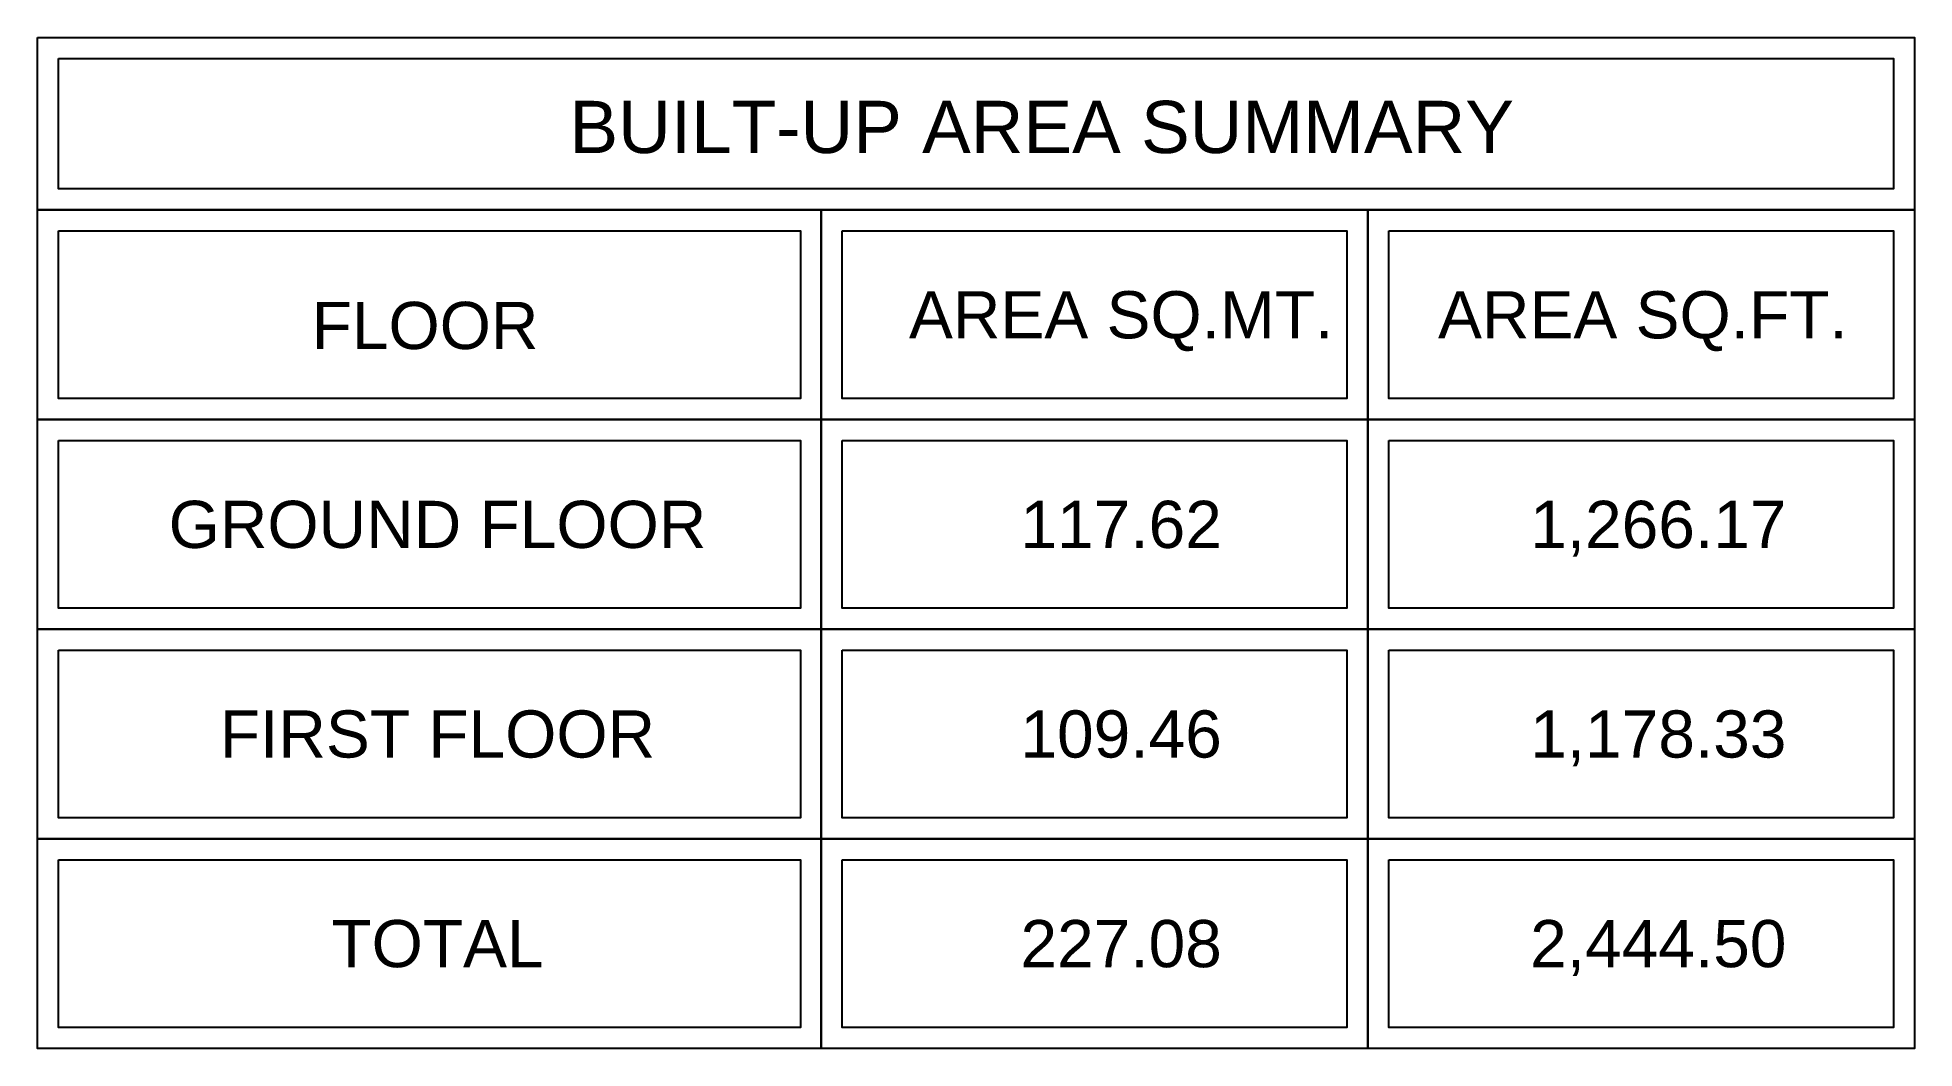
# Model space of a CAD drawing. Header units: centimetres. Extents: x -7408 to 35293, y -3951 to 3084.
# Drawn here: x -566 to 2286, y -3951 to -2416 of the extents above; entities that cross this region are included whole.
import ezdxf
from ezdxf.enums import TextEntityAlignment as Align

# ---------------------------------------------------------------- set-up
doc = ezdxf.new("R2010")
doc.units = ezdxf.units.CM
doc.header["$LTSCALE"] = 100
doc.header["$MEASUREMENT"] = 0
for name, color, linetype in [('SCHEDUALE LINES-01', 2, 'Continuous'), ('SCHEDUALE LINES-02', 8, 'Continuous'), ('TEXT', 3, 'Continuous')]:
    doc.layers.add(name, color=color, linetype=linetype)
doc.styles.add('ART-PS-1', font='arial.ttf', dxfattribs={"height": 20})

msp = doc.modelspace()

# ---------------------------------------------------------------- texts
at = {"layer": 'TEXT', "color": 6, "style": 'ART-PS-1'}
for s, height, p in [('BUILT-UP AREA SUMMARY ', 79.361, (975.4, -2552.1)), ('FLOOR', 71.62, (23, -2853.5)), ('AREA SQ.MT.', 71.62, (1080.7, -2837.3)), ('AREA SQ.FT.', 71.62, (1873.5, -2837.3))]:
    msp.add_text(s, height=height, dxfattribs=at).set_placement(p, align=Align.MIDDLE_CENTER)
at = {"layer": 'TEXT', "style": 'ART-PS-1'}
for s, p in [('GROUND FLOOR', (41.9, -3155.6)), ('117.62', (1080.7, -3155.6)), ('1,266.17', (1896.9, -3155.6)), ('FIRST FLOOR', (41.9, -3473.9)), ('109.46', (1080.7, -3473.9)), ('1,178.33', (1896.9, -3473.9)), ('TOTAL', (41.9, -3792.2)), ('227.08', (1080.7, -3792.2)), ('2,444.50', (1896.9, -3792.2))]:
    msp.add_text(s, height=71.62, dxfattribs=at).set_placement(p, align=Align.MIDDLE_CENTER)

# ---------------------------------------------------------------- linework, layer by layer
at = {"layer": 'SCHEDUALE LINES-01'}
for points in [[(-565.8, -2416.4), (2286.1, -2416.4), (2286.1, -2678.2), (-565.8, -2678.2)], [(-565.8, -2678.2), (625.1, -2678.2), (625.1, -2996.5), (-565.8, -2996.5)], [(625.1, -2678.2), (1455.6, -2678.2), (1455.6, -2996.5), (625.1, -2996.5)], [(1455.6, -2678.2), (2286.1, -2678.2), (2286.1, -2996.5), (1455.6, -2996.5)], [(-565.8, -2996.5), (625.1, -2996.5), (625.1, -3314.8), (-565.8, -3314.8)], [(625.1, -2996.5), (1455.6, -2996.5), (1455.6, -3314.8), (625.1, -3314.8)], [(1455.6, -2996.5), (2286.1, -2996.5), (2286.1, -3314.8), (1455.6, -3314.8)], [(-565.8, -3314.8), (625.1, -3314.8), (625.1, -3633.1), (-565.8, -3633.1)], [(625.1, -3314.8), (1455.6, -3314.8), (1455.6, -3633.1), (625.1, -3633.1)], [(1455.6, -3314.8), (2286.1, -3314.8), (2286.1, -3633.1), (1455.6, -3633.1)], [(-565.8, -3633.1), (625.1, -3633.1), (625.1, -3951.4), (-565.8, -3951.4)], [(625.1, -3633.1), (1455.6, -3633.1), (1455.6, -3951.4), (625.1, -3951.4)], [(1455.6, -3633.1), (2286.1, -3633.1), (2286.1, -3951.4), (1455.6, -3951.4)]]:
    msp.add_lwpolyline(points, close=True, dxfattribs=at)
at = {"layer": 'SCHEDUALE LINES-02'}
for points in [[(-534, -2448.2), (2254.3, -2448.2), (2254.3, -2646.3), (-534, -2646.3)], [(-534, -2710), (593.3, -2710), (593.3, -2964.6), (-534, -2964.6)], [(656.9, -2710), (1423.8, -2710), (1423.8, -2964.6), (656.9, -2964.6)], [(1487.5, -2710), (2254.3, -2710), (2254.3, -2964.6), (1487.5, -2964.6)], [(-534, -3028.3), (593.3, -3028.3), (593.3, -3282.9), (-534, -3282.9)], [(656.9, -3028.3), (1423.8, -3028.3), (1423.8, -3282.9), (656.9, -3282.9)], [(1487.5, -3028.3), (2254.3, -3028.3), (2254.3, -3282.9), (1487.5, -3282.9)], [(-534, -3346.6), (593.3, -3346.6), (593.3, -3601.3), (-534, -3601.3)], [(656.9, -3346.6), (1423.8, -3346.6), (1423.8, -3601.3), (656.9, -3601.3)], [(1487.5, -3346.6), (2254.3, -3346.6), (2254.3, -3601.3), (1487.5, -3601.3)], [(-534, -3664.9), (593.3, -3664.9), (593.3, -3919.6), (-534, -3919.6)], [(656.9, -3664.9), (1423.8, -3664.9), (1423.8, -3919.6), (656.9, -3919.6)], [(1487.5, -3664.9), (2254.3, -3664.9), (2254.3, -3919.6), (1487.5, -3919.6)]]:
    msp.add_lwpolyline(points, close=True, dxfattribs=at)

msp.set_redraw_order([(e.dxf.handle, doc.entitydb.next_handle()) for e in msp.query("TEXT MTEXT ATTDEF DIMENSION ARC_DIMENSION")])  # texts and dimensions are drawn at this point

doc.saveas('drawing.dxf')
